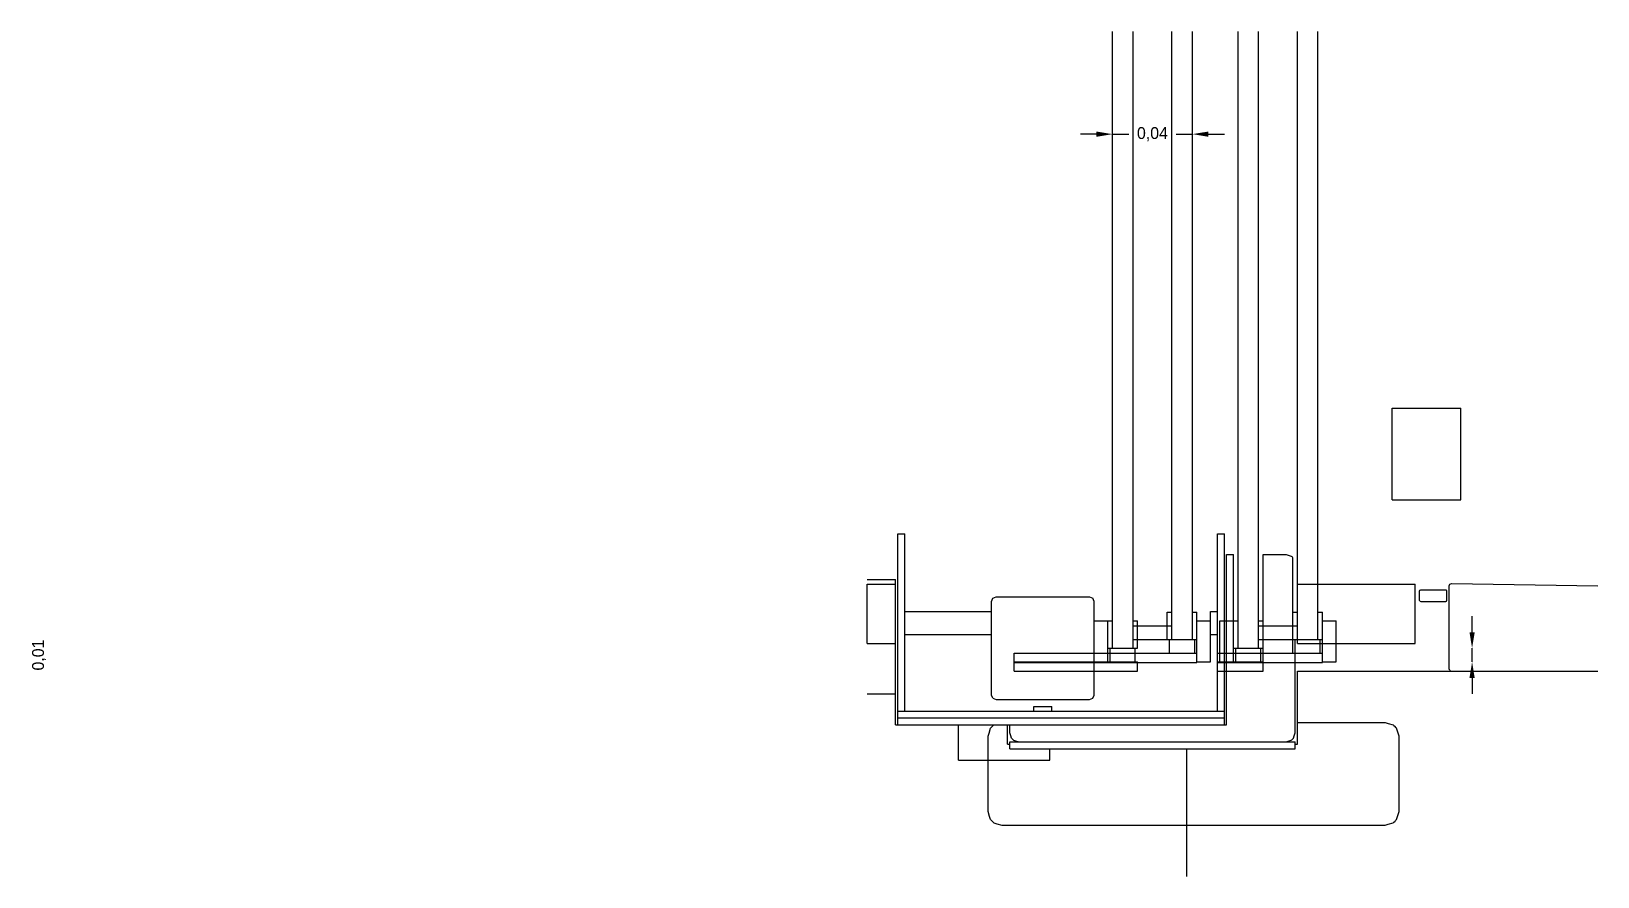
# Model space of a CAD drawing. Header units: metres. Extents: x 0 to 31.2, y 0 to 0.7.
# Drawn here: x 9.634 to 10.32, y 0 to 0.37 of the extents above; entities that cross this region are included whole.
import ezdxf

# ---------------------------------------------------------------- set-up
doc = ezdxf.new("R2010")
doc.units = ezdxf.units.M
doc.layers.add('COTAS', color=4, linetype='Continuous')
doc.layers.add('G_MEDIDO', color=8, linetype='Continuous')
doc.dimstyles.get("Standard").update_dxf_attribs({"dimtxt": 2.5, "dimasz": 2.5, "dimexe": 1.25, "dimexo": 0.625, "dimtad": 1, "dimcen": 2.5, "dimazin": 3, "dimtfac": 1, "dimtmove": 0, "dimatfit": 3})

msp = doc.modelspace()

# ---------------------------------------------------------------- blocks, each defined once
blk = doc.blocks.new('_CLOSEDFILLED')
at = {"color": 0, "linetype": 'BYBLOCK'}
blk.add_solid([(-1, 0.164), (0, 0), (-1, -0.164)], dxfattribs=at)
blk = doc.blocks.new('*D3')
for p, q in [((10.1005, 0.325), (10.0935, 0.325)), ((10.1075, 0.325), (10.1075, 0.325)), ((10.1075, 0.325), (10.1146, 0.325)), ((10.1354, 0.325), (10.1425, 0.325)), ((10.1425, 0.325), (10.1425, 0.325)), ((10.1495, 0.325), (10.1565, 0.325))]:
    blk.add_line(p, q)
at = {"layer": 'Defpoints'}
for p in [(10.1075, 0.325), (10.1075, 0.325), (10.1425, 0.325)]:
    blk.add_point(p, dxfattribs=at)
at = {"layer": 'COTAS', "xscale": 0.007, "yscale": 0.007}
blk.add_blockref('_CLOSEDFILLED', (10.1075, 0.325), dxfattribs=at)
at = {"layer": 'COTAS', "xscale": 0.007, "yscale": 0.007, "rotation": 180}
blk.add_blockref('_CLOSEDFILLED', (10.1425, 0.325), dxfattribs=at)
at = {"layer": 'COTAS', "insert": (10.125, 0.325), "char_height": 0.0052, "attachment_point": 5}
blk.add_mtext('0,04', dxfattribs=at)
blk = doc.blocks.new('*D4')
for p, q in [((10.265, 0.107), (10.265, 0.114)), ((10.265, 0.1), (10.265, 0.1)), ((10.265, 0.094), (10.265, 0.1)), ((10.265, 0.094), (10.265, 0.094)), ((10.265, 0.087), (10.265, 0.08))]:
    blk.add_line(p, q)
at = {"layer": 'Defpoints'}
for p in [(10.265, 0.1), (10.265, 0.094), (10.265, 0.094)]:
    blk.add_point(p, dxfattribs=at)
at = {"layer": 'COTAS', "xscale": 0.007, "yscale": 0.007}
for p, rotation in [((10.265, 0.1), 270), ((10.265, 0.094), 90)]:
    blk.add_blockref('_CLOSEDFILLED', p, dxfattribs=dict(at, rotation=rotation))
at = {"layer": 'COTAS', "insert": (9.6374, 0.097), "char_height": 0.0052, "attachment_point": 5, "rotation": 90}
blk.add_mtext('0,01', dxfattribs=at)

# ---------------------------------------------------------------- dimensions: what is measured, and where the dimension line sits
at = {"layer": 'COTAS'}
dim = msp.add_linear_dim(base=(10.1075, 0.325), p1=(10.1075, 0.325), p2=(10.1425, 0.325), dimstyle='Standard', override={"dimtxt": 0.0052, "dimasz": 0.007}, dxfattribs=at)
dim.commit()
dim.dimension.update_dxf_attribs({"geometry": '*D3', "text_midpoint": (10.125, 0.325)})
dim = msp.add_linear_dim(base=(10.265, 0.094), p1=(10.265, 0.094), p2=(10.265, 0.1), angle=90, dimstyle='Standard', override={"dimtxt": 0.0052, "dimasz": 0.007}, dxfattribs=at)
dim.commit()
dim.dimension.update_dxf_attribs({"geometry": '*D4', "text_midpoint": (9.6374, 0.097)})

# ---------------------------------------------------------------- linework, layer by layer
at = {"layer": 'G_MEDIDO'}
for p, q in [((10.1075, 0.112), (10.1075, 0.37)), ((10.1165, 0.112), (10.1165, 0.37)), ((10.1335, 0.11581), (10.1335, 0.37)), ((10.1425, 0.11581), (10.1425, 0.37)), ((10.1625, 0.112), (10.1625, 0.37)), ((10.1715, 0.112), (10.1715, 0.37)), ((10.1885, 0.128), (10.1885, 0.37)), ((10.1975, 0.128), (10.1975, 0.37)), ((10.23, 0.18076), (10.23, 0.205)), ((10.23, 0.205), (10.24182, 0.205)), ((10.24182, 0.205), (10.26, 0.205)), ((10.26, 0.18924), (10.26, 0.205)), ((10.26, 0.165), (10.26, 0.18924)), ((10.23, 0.165), (10.23, 0.18076)), ((10.23, 0.165), (10.24818, 0.165)), ((10.24818, 0.165), (10.26, 0.165)), ((10.0135, 0.0725), (10.0135, 0.15)), ((10.0135, 0.15), (10.0165, 0.15)), ((10.0165, 0.116), (10.0165, 0.15)), ((10.1535, 0.116), (10.1535, 0.15)), ((10.1535, 0.15), (10.1565, 0.15)), ((10.1565, 0.112), (10.1565, 0.15)), ((10.1575, 0.141), (10.1605, 0.141)), ((10.1575, 0.112), (10.1575, 0.141)), ((10.1605, 0.112), (10.1605, 0.141)), ((10.1735, 0.141), (10.1835, 0.141)), ((10.1735, 0.112), (10.1735, 0.141)), ((10.1835, 0.141), (10.18438, 0.14072)), ((10.18438, 0.14072), (10.18581, 0.14026)), ((10.18581, 0.14026), (10.18601, 0.1401)), ((10.18601, 0.1401), (10.18633, 0.13983)), ((10.1865, 0.13962), (10.18633, 0.13983)), ((10.1865, 0.11581), (10.1865, 0.13962)), ((10, 0.13), (10.0125, 0.13)), ((10, 0.11225), (10, 0.128)), ((10, 0.128), (10.0125, 0.128)), ((10.0125, 0.128), (10.0125, 0.13)), ((10.0125, 0.102), (10.0125, 0.128)), ((10.1885, 0.11581), (10.1885, 0.128)), ((10.1885, 0.128), (10.1975, 0.128)), ((10.1975, 0.11581), (10.1975, 0.128)), ((10.1975, 0.128), (10.24, 0.128)), ((10.24, 0.11775), (10.24, 0.128)), ((10.242, 0.125), (10.24215, 0.12535)), ((10.242, 0.121), (10.242, 0.125)), ((10.24215, 0.12535), (10.2425, 0.1255)), ((10.2425, 0.1255), (10.2535, 0.1255)), ((10.2535, 0.1255), (10.25385, 0.12535)), ((10.254, 0.125), (10.25385, 0.12535)), ((10.254, 0.121), (10.254, 0.125)), ((10.255, 0.12727), (10.25529, 0.12798)), ((10.255, 0.091), (10.255, 0.12727)), ((10.25529, 0.12798), (10.256, 0.12826)), ((10.256, 0.12826), (10.32, 0.1273)), ((10.0545, 0.1205), (10.05509, 0.12191)), ((10.0545, 0.116), (10.0545, 0.1205)), ((10.05509, 0.12191), (10.0565, 0.1225)), ((10.0565, 0.1225), (10.0975, 0.1225)), ((10.0975, 0.1225), (10.09891, 0.12191)), ((10.0995, 0.1205), (10.09891, 0.12191)), ((10.0995, 0.112), (10.0995, 0.1205)), ((10.24, 0.102), (10.24, 0.11775)), ((10.24215, 0.12065), (10.242, 0.121)), ((10.24215, 0.12065), (10.2425, 0.1205)), ((10.2425, 0.1205), (10.2535, 0.1205)), ((10.2535, 0.1205), (10.25385, 0.12065)), ((10.25385, 0.12065), (10.254, 0.121)), ((10, 0.102), (10, 0.11225)), ((10.0165, 0.106), (10.0165, 0.116)), ((10.0165, 0.116), (10.0545, 0.116)), ((10.0545, 0.106), (10.0545, 0.116)), ((10.0995, 0.09781), (10.0995, 0.112)), ((10.0995, 0.112), (10.1055, 0.112)), ((10.1055, 0.1), (10.1055, 0.112)), ((10.1055, 0.112), (10.1075, 0.112)), ((10.1075, 0.1), (10.1075, 0.112)), ((10.1165, 0.10981), (10.1165, 0.112)), ((10.1165, 0.112), (10.1185, 0.112)), ((10.1165, 0.10381), (10.1165, 0.10981)), ((10.1165, 0.10981), (10.1185, 0.10981)), ((10.1185, 0.10981), (10.1185, 0.112)), ((10.1185, 0.10381), (10.1185, 0.10981)), ((10.1185, 0.10981), (10.1315, 0.10981)), ((10.1315, 0.10981), (10.1315, 0.11581)), ((10.1315, 0.11581), (10.1335, 0.11581)), ((10.1315, 0.10381), (10.1315, 0.10981)), ((10.1315, 0.10981), (10.1335, 0.10981)), ((10.1335, 0.10981), (10.1335, 0.11581)), ((10.1335, 0.10381), (10.1335, 0.10981)), ((10.1425, 0.10381), (10.1425, 0.11581)), ((10.1425, 0.11581), (10.1445, 0.11581)), ((10.1445, 0.112), (10.1445, 0.11581)), ((10.1445, 0.10381), (10.1445, 0.112)), ((10.1445, 0.112), (10.1505, 0.112)), ((10.1505, 0.112), (10.1505, 0.116)), ((10.1505, 0.116), (10.1535, 0.116)), ((10.1505, 0.106), (10.1505, 0.112)), ((10.1535, 0.106), (10.1535, 0.116)), ((10.1545, 0.09781), (10.1545, 0.112)), ((10.1545, 0.112), (10.1565, 0.112)), ((10.1565, 0.09781), (10.1565, 0.112)), ((10.1565, 0.112), (10.1575, 0.112)), ((10.1575, 0.09781), (10.1575, 0.112)), ((10.1575, 0.112), (10.1605, 0.112)), ((10.1605, 0.1), (10.1605, 0.112)), ((10.1605, 0.112), (10.1625, 0.112)), ((10.1625, 0.1), (10.1625, 0.112)), ((10.1715, 0.10981), (10.1715, 0.112)), ((10.1715, 0.112), (10.1735, 0.112)), ((10.1715, 0.10381), (10.1715, 0.10981)), ((10.1715, 0.10981), (10.1735, 0.10981)), ((10.1735, 0.10981), (10.1735, 0.112)), ((10.1735, 0.10381), (10.1735, 0.10981)), ((10.1735, 0.10981), (10.1865, 0.10981)), ((10.1865, 0.10981), (10.1865, 0.11581)), ((10.1865, 0.11581), (10.1885, 0.11581)), ((10.1865, 0.10381), (10.1865, 0.10981)), ((10.1865, 0.10981), (10.1885, 0.10981)), ((10.1885, 0.10981), (10.1885, 0.11581)), ((10.1885, 0.10381), (10.1885, 0.10981)), ((10.1975, 0.10381), (10.1975, 0.11581)), ((10.1975, 0.11581), (10.1995, 0.11581)), ((10.1995, 0.112), (10.1995, 0.11581)), ((10.1995, 0.10381), (10.1995, 0.112)), ((10.1995, 0.112), (10.2055, 0.112)), ((10.2055, 0.102), (10.2055, 0.112)), ((10.0165, 0.0725), (10.0165, 0.106)), ((10.0165, 0.106), (10.0545, 0.106)), ((10.0545, 0.0795), (10.0545, 0.106)), ((10.1165, 0.1), (10.1165, 0.10381)), ((10.1165, 0.10381), (10.1185, 0.10381)), ((10.1185, 0.1), (10.1185, 0.10381)), ((10.1185, 0.10381), (10.1315, 0.10381)), ((10.1315, 0.10381), (10.1325, 0.10381)), ((10.1325, 0.09781), (10.1325, 0.10381)), ((10.1325, 0.10381), (10.1335, 0.10381)), ((10.1335, 0.10381), (10.13574, 0.10381)), ((10.13574, 0.10381), (10.1425, 0.10381)), ((10.1425, 0.10381), (10.1435, 0.10381)), ((10.1435, 0.09781), (10.1435, 0.10381)), ((10.1435, 0.10381), (10.1445, 0.10381)), ((10.1445, 0.09781), (10.1445, 0.10381)), ((10.1505, 0.094), (10.1505, 0.106)), ((10.1505, 0.106), (10.1535, 0.106)), ((10.1535, 0.09781), (10.1535, 0.106)), ((10.1715, 0.1), (10.1715, 0.10381)), ((10.1715, 0.10381), (10.1735, 0.10381)), ((10.1735, 0.1), (10.1735, 0.10381)), ((10.1735, 0.10381), (10.1865, 0.10381)), ((10.1865, 0.09781), (10.1865, 0.10381)), ((10.1865, 0.10381), (10.1875, 0.10381)), ((10.1875, 0.09781), (10.1875, 0.10381)), ((10.1875, 0.10381), (10.1885, 0.10381)), ((10.1885, 0.10381), (10.19074, 0.10381)), ((10.1885, 0.102), (10.1885, 0.10381)), ((10.19074, 0.10381), (10.1975, 0.10381)), ((10.1975, 0.10381), (10.1985, 0.10381)), ((10.1985, 0.102), (10.1985, 0.10381)), ((10.1985, 0.10381), (10.1995, 0.10381)), ((10.1995, 0.102), (10.1995, 0.10381)), ((10, 0.102), (10.0125, 0.102)), ((10.0125, 0.08), (10.0125, 0.102)), ((10.0645, 0.094), (10.0645, 0.09781)), ((10.0645, 0.09781), (10.0995, 0.09781)), ((10.0995, 0.094), (10.0995, 0.09781)), ((10.0995, 0.09781), (10.1055, 0.09781)), ((10.1055, 0.1), (10.1065, 0.1)), ((10.1055, 0.09781), (10.1055, 0.1)), ((10.1055, 0.09781), (10.1065, 0.09781)), ((10.1055, 0.094), (10.1055, 0.09781)), ((10.1065, 0.09781), (10.1065, 0.1)), ((10.1065, 0.1), (10.1075, 0.1)), ((10.1065, 0.094), (10.1065, 0.09781)), ((10.1065, 0.09781), (10.1175, 0.09781)), ((10.1075, 0.1), (10.10975, 0.1)), ((10.10975, 0.1), (10.1165, 0.1)), ((10.1165, 0.1), (10.1175, 0.1)), ((10.1175, 0.09781), (10.1175, 0.1)), ((10.1175, 0.1), (10.1185, 0.1)), ((10.1175, 0.094), (10.1175, 0.09781)), ((10.1175, 0.09781), (10.1325, 0.09781)), ((10.1325, 0.09781), (10.1435, 0.09781)), ((10.1435, 0.09781), (10.1445, 0.09781)), ((10.1445, 0.094), (10.1445, 0.09781)), ((10.1535, 0.094), (10.1535, 0.09781)), ((10.1535, 0.09781), (10.1545, 0.09781)), ((10.1545, 0.09781), (10.1565, 0.09781)), ((10.1545, 0.094), (10.1545, 0.09781)), ((10.1565, 0.094), (10.1565, 0.09781)), ((10.1565, 0.09781), (10.1575, 0.09781)), ((10.1575, 0.094), (10.1575, 0.09781)), ((10.1575, 0.09781), (10.1605, 0.09781)), ((10.1605, 0.09781), (10.1605, 0.1)), ((10.1605, 0.1), (10.1615, 0.1)), ((10.1605, 0.094), (10.1605, 0.09781)), ((10.1605, 0.09781), (10.1615, 0.09781)), ((10.1615, 0.09781), (10.1615, 0.1)), ((10.1615, 0.1), (10.1625, 0.1)), ((10.1615, 0.094), (10.1615, 0.09781)), ((10.1615, 0.09781), (10.1725, 0.09781)), ((10.1625, 0.1), (10.16475, 0.1)), ((10.16475, 0.1), (10.1715, 0.1)), ((10.1715, 0.1), (10.1725, 0.1)), ((10.1725, 0.09781), (10.1725, 0.1)), ((10.1725, 0.1), (10.1735, 0.1)), ((10.1725, 0.094), (10.1725, 0.09781)), ((10.1725, 0.09781), (10.1735, 0.09781)), ((10.1735, 0.09781), (10.1735, 0.1)), ((10.1735, 0.094), (10.1735, 0.09781)), ((10.1735, 0.09781), (10.1865, 0.09781)), ((10.1865, 0.09781), (10.1875, 0.09781)), ((10.1875, 0.09381), (10.1875, 0.09781)), ((10.1875, 0.09781), (10.1985, 0.09781)), ((10.1885, 0.102), (10.1985, 0.102)), ((10.1985, 0.102), (10.1995, 0.102)), ((10.1985, 0.09781), (10.1985, 0.102)), ((10.1985, 0.09781), (10.1995, 0.09781)), ((10.1995, 0.102), (10.2055, 0.102)), ((10.1995, 0.09781), (10.1995, 0.102)), ((10.1995, 0.094), (10.1995, 0.09781)), ((10.2055, 0.102), (10.24, 0.102)), ((10.2055, 0.094), (10.2055, 0.102)), ((10.0645, 0.09381), (10.0645, 0.094)), ((10.0645, 0.094), (10.0995, 0.094)), ((10.0645, 0.09), (10.0645, 0.09381)), ((10.0645, 0.09381), (10.0995, 0.09381)), ((10.0645, 0.09), (10.0995, 0.09)), ((10.0995, 0.09381), (10.0995, 0.094)), ((10.0995, 0.094), (10.1055, 0.094)), ((10.0995, 0.09), (10.0995, 0.09381)), ((10.0995, 0.09381), (10.1185, 0.09381)), ((10.0995, 0.0795), (10.0995, 0.09)), ((10.0995, 0.09), (10.1185, 0.09)), ((10.1055, 0.094), (10.1065, 0.094)), ((10.1065, 0.094), (10.1175, 0.094)), ((10.1175, 0.094), (10.1185, 0.094)), ((10.1185, 0.09381), (10.1185, 0.094)), ((10.1185, 0.09), (10.1185, 0.09381)), ((10.1185, 0.09381), (10.1445, 0.09381)), ((10.1445, 0.09381), (10.1445, 0.094)), ((10.1445, 0.094), (10.1505, 0.094)), ((10.1535, 0.09381), (10.1535, 0.094)), ((10.1535, 0.094), (10.1545, 0.094)), ((10.1535, 0.09), (10.1535, 0.09381)), ((10.1535, 0.09381), (10.1565, 0.09381)), ((10.1535, 0.0725), (10.1535, 0.09)), ((10.1535, 0.09), (10.1565, 0.09)), ((10.1545, 0.094), (10.1565, 0.094)), ((10.1565, 0.09381), (10.1565, 0.094)), ((10.1565, 0.094), (10.1575, 0.094)), ((10.1565, 0.09), (10.1565, 0.09381)), ((10.1565, 0.09381), (10.1575, 0.09381)), ((10.1565, 0.0725), (10.1565, 0.09)), ((10.1565, 0.09), (10.1575, 0.09)), ((10.1575, 0.09381), (10.1575, 0.094)), ((10.1575, 0.094), (10.1605, 0.094)), ((10.1575, 0.09), (10.1575, 0.09381)), ((10.1575, 0.09381), (10.1735, 0.09381)), ((10.1575, 0.0665), (10.1575, 0.09)), ((10.1575, 0.09), (10.1735, 0.09)), ((10.1605, 0.094), (10.1615, 0.094)), ((10.1615, 0.094), (10.1725, 0.094)), ((10.1725, 0.094), (10.1735, 0.094)), ((10.1735, 0.09381), (10.1735, 0.094)), ((10.1735, 0.09), (10.1735, 0.09381)), ((10.1735, 0.09381), (10.1875, 0.09381)), ((10.1875, 0.09128), (10.1875, 0.09381)), ((10.1875, 0.09381), (10.1995, 0.09381)), ((10.1875, 0.063), (10.1875, 0.09128)), ((10.1885, 0.09), (10.256, 0.09)), ((10.1885, 0.0675), (10.1885, 0.09)), ((10.1995, 0.09381), (10.1995, 0.094)), ((10.1995, 0.094), (10.2055, 0.094)), ((10.25529, 0.09029), (10.255, 0.091)), ((10.25529, 0.09029), (10.256, 0.09)), ((10.256, 0.09), (10.32, 0.09)), ((10, 0.08), (10.0125, 0.08)), ((10.0125, 0.0665), (10.0125, 0.08)), ((10.05509, 0.07809), (10.0545, 0.0795)), ((10.05509, 0.07809), (10.0565, 0.0775)), ((10.0565, 0.0775), (10.0975, 0.0775)), ((10.0975, 0.0775), (10.09891, 0.07809)), ((10.09891, 0.07809), (10.0995, 0.0795)), ((10.0135, 0.0695), (10.0135, 0.0725)), ((10.0135, 0.0725), (10.0165, 0.0725)), ((10.0135, 0.0665), (10.0135, 0.0695)), ((10.0135, 0.0695), (10.1565, 0.0695)), ((10.0165, 0.0725), (10.073, 0.0725)), ((10.073, 0.0725), (10.073, 0.0745)), ((10.073, 0.0745), (10.081, 0.0745)), ((10.073, 0.0725), (10.081, 0.0725)), ((10.081, 0.0725), (10.081, 0.0745)), ((10.081, 0.0725), (10.1535, 0.0725)), ((10.1535, 0.0725), (10.1565, 0.0725)), ((10.1565, 0.0695), (10.1565, 0.0725)), ((10.1565, 0.0665), (10.1565, 0.0695)), ((10.0125, 0.0665), (10.0135, 0.0665)), ((10.0135, 0.0665), (10.04, 0.0665)), ((10.04, 0.0665), (10.05586, 0.0665)), ((10.04, 0.0635), (10.04, 0.0665)), ((10.04, 0.051), (10.04, 0.0635)), ((10.053, 0.0615), (10.05342, 0.06281)), ((10.05342, 0.06281), (10.05411, 0.06497)), ((10.05411, 0.06497), (10.05435, 0.06526)), ((10.05435, 0.06526), (10.05476, 0.06574)), ((10.05476, 0.06574), (10.05505, 0.06599)), ((10.05505, 0.06599), (10.05553, 0.06639)), ((10.05553, 0.06639), (10.05586, 0.0665)), ((10.05586, 0.0665), (10.0615, 0.0665)), ((10.0615, 0.058), (10.0615, 0.0665)), ((10.0615, 0.0665), (10.0625, 0.0665)), ((10.0625, 0.063), (10.0625, 0.0665)), ((10.0625, 0.0665), (10.1565, 0.0665)), ((10.06296, 0.06157), (10.0625, 0.063)), ((10.1565, 0.0665), (10.1575, 0.0665)), ((10.18704, 0.06157), (10.1875, 0.063)), ((10.1885, 0.0675), (10.227, 0.0675)), ((10.1885, 0.058), (10.1885, 0.0675)), ((10.227, 0.0675), (10.22831, 0.06708)), ((10.22831, 0.06708), (10.23047, 0.06639)), ((10.23047, 0.06639), (10.23076, 0.06615)), ((10.23076, 0.06615), (10.23124, 0.06574)), ((10.23165, 0.06526), (10.23124, 0.06574)), ((10.23189, 0.06497), (10.23165, 0.06526)), ((10.23258, 0.06281), (10.23189, 0.06497)), ((10.233, 0.0615), (10.23258, 0.06281)), ((10.053, 0.051), (10.053, 0.0615)), ((10.0615, 0.058), (10.0625, 0.058)), ((10.0625, 0.058), (10.0625, 0.059)), ((10.0625, 0.059), (10.0665, 0.059)), ((10.0625, 0.056), (10.0625, 0.058)), ((10.0625, 0.056), (10.08, 0.056)), ((10.06324, 0.06068), (10.06296, 0.06157)), ((10.06351, 0.06037), (10.06324, 0.06068)), ((10.06367, 0.06017), (10.06351, 0.06037)), ((10.06367, 0.06017), (10.06387, 0.06001)), ((10.06387, 0.06001), (10.06418, 0.05974)), ((10.06418, 0.05974), (10.06507, 0.05946)), ((10.06507, 0.05946), (10.0665, 0.059)), ((10.0665, 0.059), (10.11122, 0.059)), ((10.08, 0.056), (10.14, 0.056)), ((10.08, 0.051), (10.08, 0.056)), ((10.11122, 0.059), (10.1835, 0.059)), ((10.14, 0.0295), (10.14, 0.056)), ((10.14, 0.056), (10.1875, 0.056)), ((10.1835, 0.059), (10.18439, 0.05928)), ((10.1835, 0.059), (10.1875, 0.059)), ((10.18439, 0.05928), (10.18581, 0.05974)), ((10.18581, 0.05974), (10.18601, 0.0599)), ((10.18601, 0.0599), (10.18633, 0.06017)), ((10.18633, 0.06017), (10.18649, 0.06037)), ((10.18649, 0.06037), (10.18676, 0.06068)), ((10.18676, 0.06068), (10.18704, 0.06157)), ((10.1875, 0.058), (10.1875, 0.059)), ((10.1875, 0.058), (10.1885, 0.058)), ((10.1875, 0.056), (10.1875, 0.058)), ((10.233, 0.04097), (10.233, 0.0615)), ((10.04, 0.051), (10.05223, 0.051)), ((10.05223, 0.051), (10.053, 0.051)), ((10.053, 0.04097), (10.053, 0.051)), ((10.053, 0.051), (10.08, 0.051)), ((10.053, 0.0285), (10.053, 0.04097)), ((10.233, 0.0285), (10.233, 0.04097)), ((10.05369, 0.02634), (10.053, 0.0285)), ((10.14, 0.0225), (10.14, 0.0295)), ((10.23231, 0.02634), (10.233, 0.0285)), ((10.05411, 0.02503), (10.05369, 0.02634)), ((10.05451, 0.02455), (10.05411, 0.02503)), ((10.05476, 0.02426), (10.05451, 0.02455)), ((10.05476, 0.02426), (10.05505, 0.02401)), ((10.05505, 0.02401), (10.05553, 0.02361)), ((10.05553, 0.02361), (10.05684, 0.02319)), ((10.05684, 0.02319), (10.059, 0.0225)), ((10.059, 0.0225), (10.1225, 0.0225)), ((10.1225, 0.0225), (10.14, 0.0225)), ((10.14, 0), (10.14, 0.0225)), ((10.14, 0.0225), (10.227, 0.0225)), ((10.227, 0.0225), (10.22831, 0.02292)), ((10.22831, 0.02292), (10.23047, 0.02361)), ((10.23047, 0.02361), (10.23076, 0.02385)), ((10.23076, 0.02385), (10.23124, 0.02426)), ((10.23124, 0.02426), (10.23149, 0.02455)), ((10.23149, 0.02455), (10.23189, 0.02503)), ((10.23189, 0.02503), (10.23231, 0.02634))]:
    msp.add_line(p, q, dxfattribs=at)

msp.set_redraw_order([(e.dxf.handle, doc.entitydb.next_handle()) for e in msp.query("TEXT MTEXT ATTDEF DIMENSION ARC_DIMENSION")])  # texts and dimensions are drawn at this point

doc.saveas('drawing.dxf')
